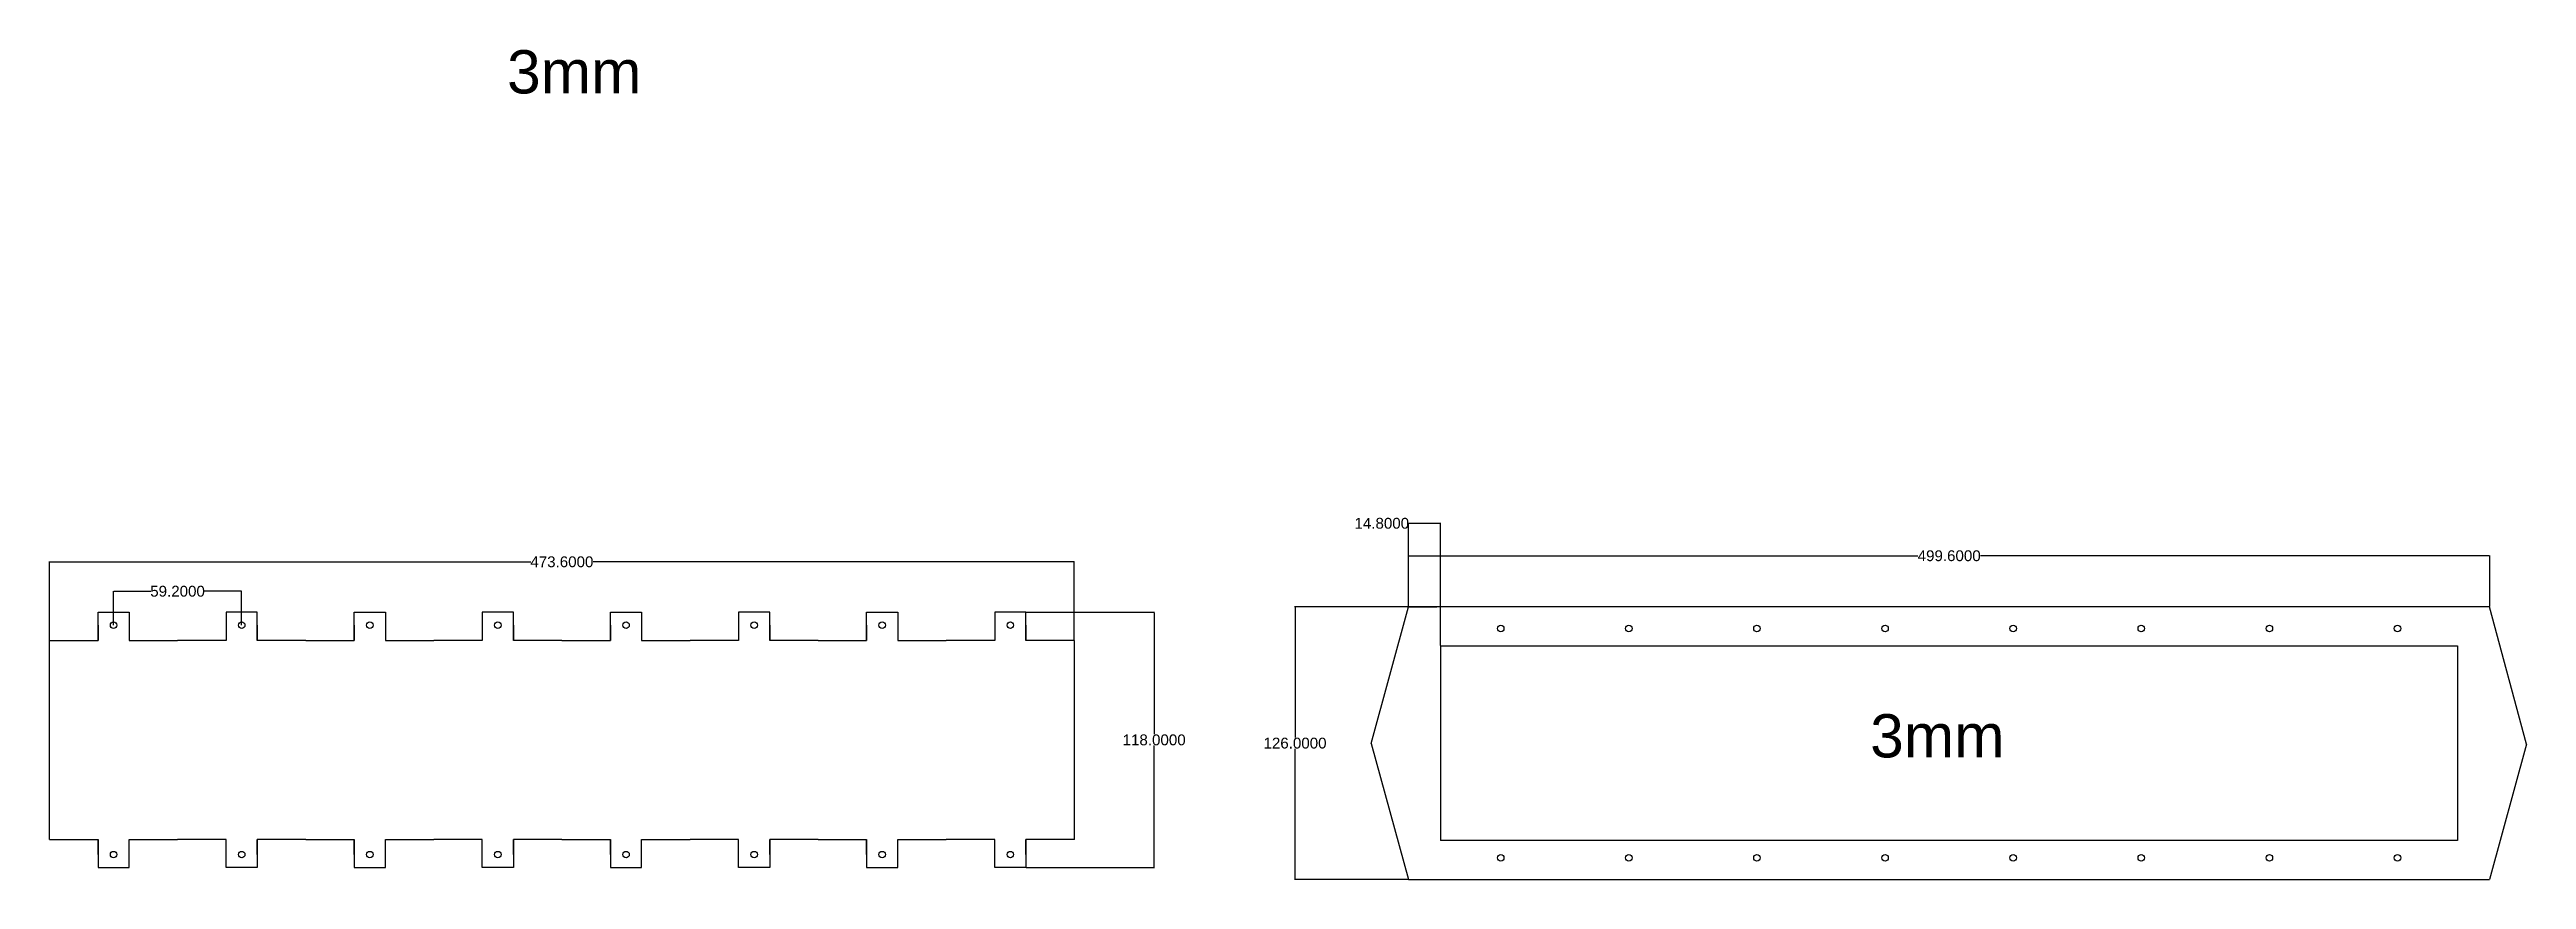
# Model space of a CAD drawing. Header units: inches. Extents: x 10703 to 14699, y 3470 to 5881.
# Drawn here: x 10711 to 11856, y 4944 to 5328 of the extents above; entities that cross this region are included whole.
import ezdxf

# ---------------------------------------------------------------- set-up
doc = ezdxf.new("R2010")
doc.units = ezdxf.units.IN
doc.header["$MEASUREMENT"] = 0
doc.layers.get('0').update_dxf_attribs({"true_color": 0xc2ced6})
doc.styles.get("Standard").update_dxf_attribs({"font": 'arial.ttf', "height": 5})
doc.dimstyles.get("Standard").update_dxf_attribs({"dimtxt": 5, "dimasz": 0.18, "dimexe": 0.18, "dimexo": 0.0625, "dimgap": 0.09, "dimtad": 0, "dimtih": 1, "dimtoh": 1, "dimdec": 4, "dimzin": 0, "dimdsep": 46, "dimtxsty": 'Standard', "dimcen": 0.09, "dimazin": 0, "dimtfac": 1, "dimtdec": 4, "dimtofl": 0, "dimtmove": 0, "dimatfit": 3, "dimfxl": 1, "dimtolj": 1, "dimtzin": 0, "dimarcsym": 0})

msp = doc.modelspace()

# ---------------------------------------------------------------- texts
at = {"char_height": 20, "attachment_point": 1}
for insert in [(10922.77939, 5327.59406), (11552.68175, 5020.71395)]:
    msp.add_mtext_dynamic_manual_height_columns('3mm', width=178.0963449, gutter_width=1, heights=[0], dxfattribs=dict(at, insert=insert))

# ---------------------------------------------------------------- blocks, each defined once
blk = doc.blocks.new('*D16')
at = {"color": 0, "lineweight": -2, "transparency": 16777216}
for p, q in [((11339.3, 5070.3), (11286.7, 5070.3)), ((11286.9, 5070.1), (11286.9, 5009.9)), ((11286.9, 4944.5), (11286.9, 5004.7)), ((11339.3, 4944.3), (11286.7, 4944.3))]:
    blk.add_line(p, q, dxfattribs=at)
at = {"color": 0, "transparency": 16777216}
for points in [[(11286.8, 5070.1), (11286.9, 5070.1), (11286.9, 5070.3)], [(11286.8, 4944.5), (11286.9, 4944.5), (11286.9, 4944.3)]]:
    blk.add_solid(points, dxfattribs=at)
at = {"layer": 'Defpoints', "color": 0, "transparency": 16777216}
for p in [(11339.4, 5070.3), (11286.9, 4944.3), (11339.4, 4944.3)]:
    blk.add_point(p, dxfattribs=at)
at = {"color": 0, "transparency": 16777216, "insert": (11286.9, 5007.3), "char_height": 5, "attachment_point": 5}
blk.add_mtext('\\A1;126.0000', dxfattribs=at)
blk = doc.blocks.new('*D18')
at = {"color": 0, "lineweight": -2, "transparency": 16777216}
for p, q in [((11339.4, 5070.4), (11339.4, 5094.1)), ((11339.5, 5093.9), (11574.7, 5093.9)), ((11838.8, 5093.9), (11603.6, 5093.9)), ((11839, 5070.4), (11839, 5094.1))]:
    blk.add_line(p, q, dxfattribs=at)
at = {"color": 0, "transparency": 16777216}
for points in [[(11339.5, 5093.9), (11339.5, 5093.9), (11339.4, 5093.9)], [(11838.8, 5093.9), (11838.8, 5093.9), (11839, 5093.9)]]:
    blk.add_solid(points, dxfattribs=at)
at = {"layer": 'Defpoints', "color": 0, "transparency": 16777216}
for p in [(11839, 5093.9), (11339.4, 5070.3), (11839, 5070.3)]:
    blk.add_point(p, dxfattribs=at)
at = {"color": 0, "transparency": 16777216, "insert": (11589.2, 5093.9), "char_height": 5, "attachment_point": 5}
blk.add_mtext('\\A1;499.6000', dxfattribs=at)
blk = doc.blocks.new('*D21')
at = {"color": 0, "lineweight": -2, "transparency": 16777216}
for p, q in [((11339.4, 5108.9), (11339.2, 5108.9)), ((11339.4, 5070.4), (11339.4, 5109.1)), ((11354, 5108.9), (11339.5, 5108.9)), ((11354.2, 5052.4), (11354.2, 5109.1))]:
    blk.add_line(p, q, dxfattribs=at)
at = {"color": 0, "transparency": 16777216}
for points in [[(11339.5, 5108.9), (11339.5, 5108.9), (11339.4, 5108.9)], [(11354, 5108.9), (11354, 5108.9), (11354.2, 5108.9)]]:
    blk.add_solid(points, dxfattribs=at)
at = {"layer": 'Defpoints', "color": 0, "transparency": 16777216}
for p in [(11339.4, 5108.9), (11339.4, 5070.3), (11354.2, 5052.3)]:
    blk.add_point(p, dxfattribs=at)
at = {"color": 0, "transparency": 16777216, "insert": (11327, 5108.9), "char_height": 5, "attachment_point": 5}
blk.add_mtext('\\A1;14.8000', dxfattribs=at)
blk = doc.blocks.new('*D63')
at = {"color": 0, "lineweight": -2, "transparency": 16777216}
for p, q in [((11162.6, 5067.8), (11222, 5067.8)), ((11221.8, 5067.6), (11221.8, 5011.4)), ((11221.8, 4950), (11221.8, 5006.2)), ((11162.6, 4949.8), (11222, 4949.8))]:
    blk.add_line(p, q, dxfattribs=at)
at = {"color": 0, "transparency": 16777216}
for points in [[(11221.8, 5067.6), (11221.9, 5067.6), (11221.8, 5067.8)], [(11221.8, 4950), (11221.9, 4950), (11221.8, 4949.8)]]:
    blk.add_solid(points, dxfattribs=at)
at = {"layer": 'Defpoints', "color": 0, "transparency": 16777216}
for p in [(11162.5, 5067.8), (11162.5, 4949.8), (11221.8, 4949.8)]:
    blk.add_point(p, dxfattribs=at)
at = {"color": 0, "transparency": 16777216, "insert": (11221.8, 5008.8), "char_height": 5, "attachment_point": 5}
blk.add_mtext('\\A1;118.0000', dxfattribs=at)
blk = doc.blocks.new('*D65')
at = {"color": 0, "lineweight": -2, "transparency": 16777216}
for p, q in [((10711.3, 5054.9), (10711.3, 5091.2)), ((10711.5, 5091.1), (10933.7, 5091.1)), ((11184.8, 5091.1), (10962.6, 5091.1)), ((11184.9, 5054.9), (11184.9, 5091.2))]:
    blk.add_line(p, q, dxfattribs=at)
at = {"color": 0, "transparency": 16777216}
for points in [[(10711.5, 5091.1), (10711.5, 5091), (10711.3, 5091.1)], [(11184.8, 5091.1), (11184.8, 5091), (11184.9, 5091.1)]]:
    blk.add_solid(points, dxfattribs=at)
at = {"layer": 'Defpoints', "color": 0, "transparency": 16777216}
for p in [(11184.9, 5091.1), (10711.3, 5054.8), (11184.9, 5054.8)]:
    blk.add_point(p, dxfattribs=at)
at = {"color": 0, "transparency": 16777216, "insert": (10948.1, 5091.1), "char_height": 5, "attachment_point": 5}
blk.add_mtext('\\A1;473.6000', dxfattribs=at)
blk = doc.blocks.new('*D67')
at = {"color": 0, "lineweight": -2, "transparency": 16777216}
for p, q in [((10740.9, 5061.9), (10740.9, 5077.6)), ((10741.1, 5077.5), (10758.1, 5077.5)), ((10800, 5077.5), (10782.9, 5077.5)), ((10800.1, 5061.9), (10800.1, 5077.6))]:
    blk.add_line(p, q, dxfattribs=at)
at = {"color": 0, "transparency": 16777216}
for points in [[(10741.1, 5077.5), (10741.1, 5077.4), (10740.9, 5077.5)], [(10800, 5077.5), (10800, 5077.4), (10800.1, 5077.5)]]:
    blk.add_solid(points, dxfattribs=at)
at = {"layer": 'Defpoints', "color": 0, "transparency": 16777216}
for p in [(10800.1, 5077.5), (10740.9, 5061.8), (10800.1, 5061.8)]:
    blk.add_point(p, dxfattribs=at)
at = {"color": 0, "transparency": 16777216, "insert": (10770.5, 5077.5), "char_height": 5, "attachment_point": 5}
blk.add_mtext('\\A1;59.2000', dxfattribs=at)

# ---------------------------------------------------------------- dimensions: what is measured, and where the dimension line sits
for base, p1, p2, picture, middle in [((11339.36741, 5108.89037), (11354.16741, 5052.30615), (11339.36741, 5070.30615), '*D21', (11327.02033, 5108.89037)), ((11184.94251, 5091.06479), (10711.34251, 5054.80621), (11184.94251, 5054.80621), '*D65', (10948.14251, 5091.06479)), ((11838.96741, 5093.90889), (11339.36741, 5070.30615), (11838.96741, 5070.30615), '*D18', (11589.16741, 5093.90889)), ((10800.14251, 5077.46485), (10740.94251, 5061.80623), (10800.14251, 5061.80623), '*D67', (10770.54251, 5077.46485))]:
    dim = msp.add_linear_dim(base=base, p1=p1, p2=p2, dimstyle='Standard')
    dim.commit()
    dim.dimension.update_dxf_attribs({"geometry": picture, "text_midpoint": middle})
for base, p1, p2, picture, middle in [((11221.84735, 4949.80621), (11162.54251, 5067.80621), (11162.54251, 4949.80621), '*D63', (11221.84735, 5008.80621)), ((11286.85662, 4944.30615), (11339.36741, 5070.30615), (11339.36741, 4944.30615), '*D16', (11286.85662, 5007.30615))]:
    dim = msp.add_linear_dim(base=base, p1=p1, p2=p2, angle=90, dimstyle='Standard')
    dim.commit()
    dim.dimension.update_dxf_attribs({"geometry": picture, "text_midpoint": middle})

# ---------------------------------------------------------------- linework, layer by layer
for p, q in [((10733.74251, 5054.80621), (10733.74251, 5067.80621)), ((10733.74251, 5067.80621), (10748.14251, 5067.80621)), ((10733.74251, 5061.80623), (10733.74251, 5054.80621)), ((10748.14251, 5067.80621), (10748.14251, 5054.80621)), ((10807.34251, 5067.80621), (10792.94251, 5067.80621)), ((10792.94251, 5067.80621), (10792.94251, 5054.80621)), ((10807.34251, 5054.80621), (10807.34251, 5067.80621)), ((10807.34251, 5061.80623), (10807.34251, 5054.80621)), ((10852.14251, 5054.80621), (10852.14251, 5067.80621)), ((10852.14251, 5067.80621), (10866.54251, 5067.80621)), ((10852.14251, 5061.80623), (10852.14251, 5054.80621)), ((10866.54251, 5067.80621), (10866.54251, 5054.80621)), ((10925.74251, 5067.80621), (10911.34251, 5067.80621)), ((10911.34251, 5067.80621), (10911.34251, 5054.80621)), ((10925.74251, 5054.80621), (10925.74251, 5067.80621)), ((10925.74251, 5061.80623), (10925.74251, 5054.80621)), ((10970.54251, 5054.80621), (10970.54251, 5067.80621)), ((10970.54251, 5067.80621), (10984.94251, 5067.80621)), ((10970.54251, 5061.80623), (10970.54251, 5054.80621)), ((10984.94251, 5067.80621), (10984.94251, 5054.80621)), ((11044.14251, 5067.80621), (11029.74251, 5067.80621)), ((11029.74251, 5067.80621), (11029.74251, 5054.80621)), ((11044.14251, 5054.80621), (11044.14251, 5067.80621)), ((11044.14251, 5061.80623), (11044.14251, 5054.80621)), ((11088.94251, 5054.80621), (11088.94251, 5067.80621)), ((11088.94251, 5067.80621), (11103.34251, 5067.80621)), ((11088.94251, 5061.80623), (11088.94251, 5054.80621)), ((11103.34251, 5067.80621), (11103.34251, 5054.80621)), ((11162.54251, 5067.80621), (11148.14251, 5067.80621)), ((11148.14251, 5067.80621), (11148.14251, 5054.80621)), ((11162.54251, 5054.80621), (11162.54251, 5067.80621)), ((11162.54251, 5061.80623), (11162.54251, 5054.80621)), ((11322.08757, 5007.17893), (11339.36741, 5070.30615)), ((11838.96741, 5070.30615), (11339.36741, 5070.30615)), ((11339.36741, 5070.30615), (11352.36741, 5070.30615)), ((11838.96741, 5070.30615), (11825.96741, 5070.30615)), ((11855.97123, 5006.76504), (11838.96741, 5070.30615)), ((10711.34251, 4962.80621), (10711.34251, 5054.80621)), ((10711.34251, 5054.80621), (10733.74251, 5054.80621)), ((10748.14251, 5054.80621), (10770.54251, 5054.80621)), ((10792.94251, 5054.80621), (10770.54251, 5054.80621)), ((10829.74251, 5054.80621), (10807.34251, 5054.80621)), ((10829.74251, 5054.80621), (10852.14251, 5054.80621)), ((10866.54251, 5054.80621), (10888.94251, 5054.80621)), ((10911.34251, 5054.80621), (10888.94251, 5054.80621)), ((10948.14251, 5054.80621), (10925.74251, 5054.80621)), ((10948.14251, 5054.80621), (10970.54251, 5054.80621)), ((10984.94251, 5054.80621), (11007.34251, 5054.80621)), ((11029.74251, 5054.80621), (11007.34251, 5054.80621)), ((11066.54251, 5054.80621), (11044.14251, 5054.80621)), ((11066.54251, 5054.80621), (11088.94251, 5054.80621)), ((11103.34251, 5054.80621), (11125.74251, 5054.80621)), ((11148.14251, 5054.80621), (11125.74251, 5054.80621)), ((11184.94251, 5054.80621), (11162.54251, 5054.80621)), ((11184.94251, 4962.80621), (11184.94251, 5054.80621)), ((11354.16741, 5052.30615), (11354.16741, 4962.30615)), ((11354.16741, 5052.30615), (11824.16741, 5052.30615)), ((11354.16741, 5052.30615), (11381.96741, 5052.30615)), ((11381.96741, 5052.30615), (11441.16741, 5052.30615)), ((11824.16741, 5052.30615), (11824.16741, 4962.30615)), ((11322.08757, 5007.17893), (11339.36741, 4944.30615)), ((11855.97123, 5006.76504), (11838.96741, 4944.30615)), ((10711.34251, 4962.80621), (10733.74251, 4962.80621)), ((10733.74251, 4955.80619), (10733.74251, 4962.80621)), ((10733.74251, 4962.80621), (10733.74251, 4949.80621)), ((10748.14251, 4949.80621), (10748.14251, 4962.80621)), ((10748.14251, 4962.80621), (10770.54251, 4962.80621)), ((10792.94251, 4962.80621), (10770.54251, 4962.80621)), ((10792.94251, 4949.80621), (10792.94251, 4962.80621)), ((10807.34251, 4955.80619), (10807.34251, 4962.80621)), ((10807.34251, 4962.80621), (10807.34251, 4949.80621)), ((10829.74251, 4962.80621), (10807.34251, 4962.80621)), ((10829.74251, 4962.80621), (10852.14251, 4962.80621)), ((10852.14251, 4955.80619), (10852.14251, 4962.80621)), ((10852.14251, 4962.80621), (10852.14251, 4949.80621)), ((10866.54251, 4949.80621), (10866.54251, 4962.80621)), ((10866.54251, 4962.80621), (10888.94251, 4962.80621)), ((10911.34251, 4962.80621), (10888.94251, 4962.80621)), ((10911.34251, 4949.80621), (10911.34251, 4962.80621)), ((10925.74251, 4955.80619), (10925.74251, 4962.80621)), ((10925.74251, 4962.80621), (10925.74251, 4949.80621)), ((10948.14251, 4962.80621), (10925.74251, 4962.80621)), ((10948.14251, 4962.80621), (10970.54251, 4962.80621)), ((10970.54251, 4955.80619), (10970.54251, 4962.80621)), ((10970.54251, 4962.80621), (10970.54251, 4949.80621)), ((10984.94251, 4949.80621), (10984.94251, 4962.80621)), ((10984.94251, 4962.80621), (11007.34251, 4962.80621)), ((11029.74251, 4962.80621), (11007.34251, 4962.80621)), ((11029.74251, 4949.80621), (11029.74251, 4962.80621)), ((11044.14251, 4955.80619), (11044.14251, 4962.80621)), ((11044.14251, 4962.80621), (11044.14251, 4949.80621)), ((11066.54251, 4962.80621), (11044.14251, 4962.80621)), ((11066.54251, 4962.80621), (11088.94251, 4962.80621)), ((11088.94251, 4955.80619), (11088.94251, 4962.80621)), ((11088.94251, 4962.80621), (11088.94251, 4949.80621)), ((11103.34251, 4949.80621), (11103.34251, 4962.80621)), ((11103.34251, 4962.80621), (11125.74251, 4962.80621)), ((11148.14251, 4962.80621), (11125.74251, 4962.80621)), ((11148.14251, 4949.80621), (11148.14251, 4962.80621)), ((11162.54251, 4955.80619), (11162.54251, 4962.80621)), ((11162.54251, 4962.80621), (11162.54251, 4949.80621)), ((11184.94251, 4962.80621), (11162.54251, 4962.80621)), ((11824.16741, 4962.30615), (11354.16741, 4962.30615)), ((10733.74251, 4949.80621), (10748.14251, 4949.80621)), ((10807.34251, 4949.80621), (10792.94251, 4949.80621)), ((10852.14251, 4949.80621), (10866.54251, 4949.80621)), ((10925.74251, 4949.80621), (10911.34251, 4949.80621)), ((10970.54251, 4949.80621), (10984.94251, 4949.80621)), ((11044.14251, 4949.80621), (11029.74251, 4949.80621)), ((11088.94251, 4949.80621), (11103.34251, 4949.80621)), ((11162.54251, 4949.80621), (11148.14251, 4949.80621)), ((11339.36741, 4944.30615), (11838.96741, 4944.30615))]:
    msp.add_line(p, q)
for centre in [(10740.94251, 5061.80623), (10800.14251, 5061.80623), (10859.34251, 5061.80623), (10918.54251, 5061.80623), (10977.74251, 5061.80623), (11036.94251, 5061.80623), (11096.14251, 5061.80623), (11155.34251, 5061.80623), (11381.96741, 5060.30615), (11441.16741, 5060.30615), (11500.36741, 5060.30615), (11559.56741, 5060.30615), (11618.76741, 5060.30615), (11677.96741, 5060.30615), (11737.16741, 5060.30615), (11796.36741, 5060.30615), (10740.94251, 4955.80619), (10800.14251, 4955.80619), (10859.34251, 4955.80619), (10918.54251, 4955.80619), (10977.74251, 4955.80619), (11036.94251, 4955.80619), (11096.14251, 4955.80619), (11155.34251, 4955.80619), (11381.96741, 4954.30615), (11441.16741, 4954.30615), (11500.36741, 4954.30615), (11559.56741, 4954.30615), (11618.76741, 4954.30615), (11677.96741, 4954.30615), (11737.16741, 4954.30615), (11796.36741, 4954.30615)]:
    msp.add_circle(centre, 1.5)

msp.set_redraw_order([(e.dxf.handle, doc.entitydb.next_handle()) for e in msp.query("TEXT MTEXT ATTDEF DIMENSION ARC_DIMENSION")])  # texts and dimensions are drawn at this point

doc.saveas('drawing.dxf')
